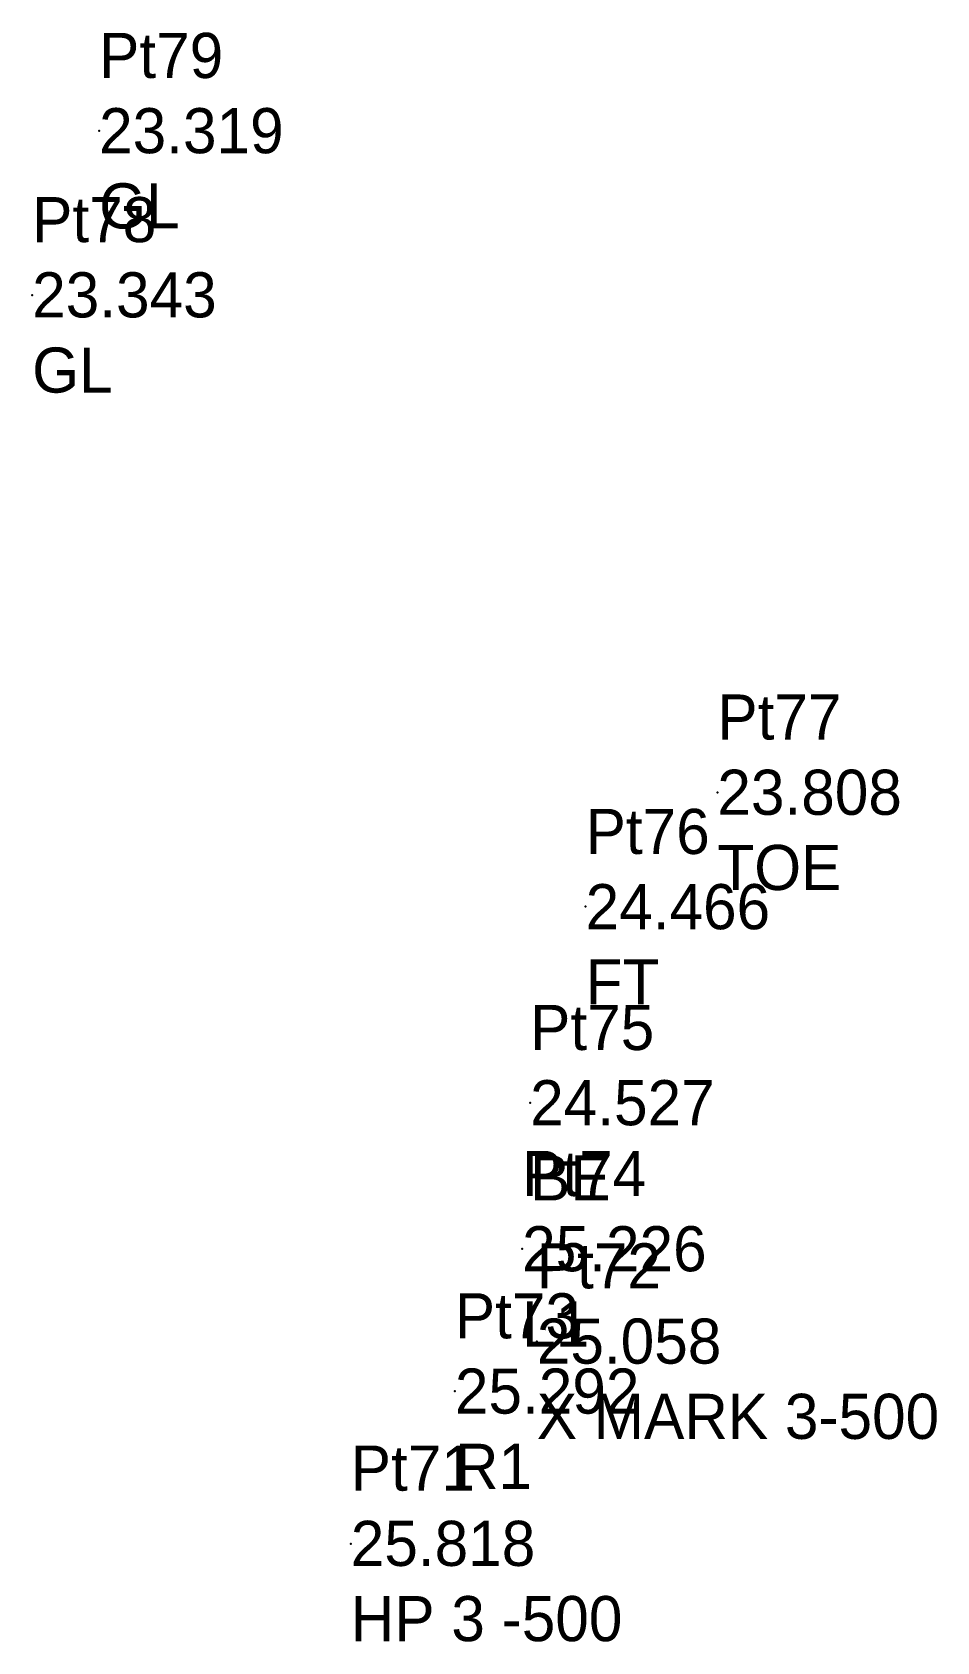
# Model space of a CAD drawing. Header units: metres. Extents: x 169978 to 830021, y 964681 to 1014880.
# Drawn here: x 176216.93 to 176226.96, y 975965.77 to 975983.6 of the extents above; entities that cross this region are included whole.
import ezdxf

# ---------------------------------------------------------------- set-up
doc = ezdxf.new("R2010")
doc.units = ezdxf.units.M

msp = doc.modelspace()

# ---------------------------------------------------------------- texts
at = {"layer": 'MDU TO TN 3MVN TOMLMR  CH 0-400 TO 5-800_SurveyPoint', "color": 7, "char_height": 0.5, "attachment_point": 4}
for s, insert, width in [('Pt79\\P23.319\\PGL', (176217.676, 975982.507, 23.319), 3), ('Pt78\\P23.343\\PGL', (176216.934, 975980.688, 23.343), 3), ('Pt77\\P23.808\\PTOE', (176224.528, 975975.177, 23.808), 3), ('Pt76\\P24.466\\PFT', (176223.068, 975973.913, 24.466), 3), ('Pt75\\P24.527\\PBE', (176222.453, 975971.741, 24.527), 3), ('Pt74\\P25.226\\PL1', (176222.364, 975970.123, 25.226), 3), ('Pt72\\P25.058\\PX MARK 3-500', (176222.527, 975969.096, 25.058), 6.5), ('Pt73\\P25.292\\PR1', (176221.619, 975968.546, 25.292), 3), ('Pt71\\P25.818\\PHP 3 -500', (176220.465, 975966.855, 25.818), 5)]:
    msp.add_mtext(s, dxfattribs=dict(at, insert=insert, width=width))

# ---------------------------------------------------------------- linework, layer by layer
at = {"layer": 'MDU TO TN 3MVN TOMLMR  CH 0-400 TO 5-800_SurveyPoint'}
for p in [(176217.676, 975982.507, 23.319), (176216.934, 975980.688, 23.343), (176224.528, 975975.177, 23.808), (176223.068, 975973.913, 24.466), (176222.453, 975971.741, 24.527), (176222.364, 975970.123, 25.226), (176222.527, 975969.096, 25.058), (176221.619, 975968.546, 25.292), (176220.465, 975966.855, 25.818)]:
    msp.add_point(p, dxfattribs=at)

msp.set_redraw_order([(e.dxf.handle, doc.entitydb.next_handle()) for e in msp.query("TEXT MTEXT ATTDEF DIMENSION ARC_DIMENSION")])  # texts and dimensions are drawn at this point

doc.saveas('drawing.dxf')
